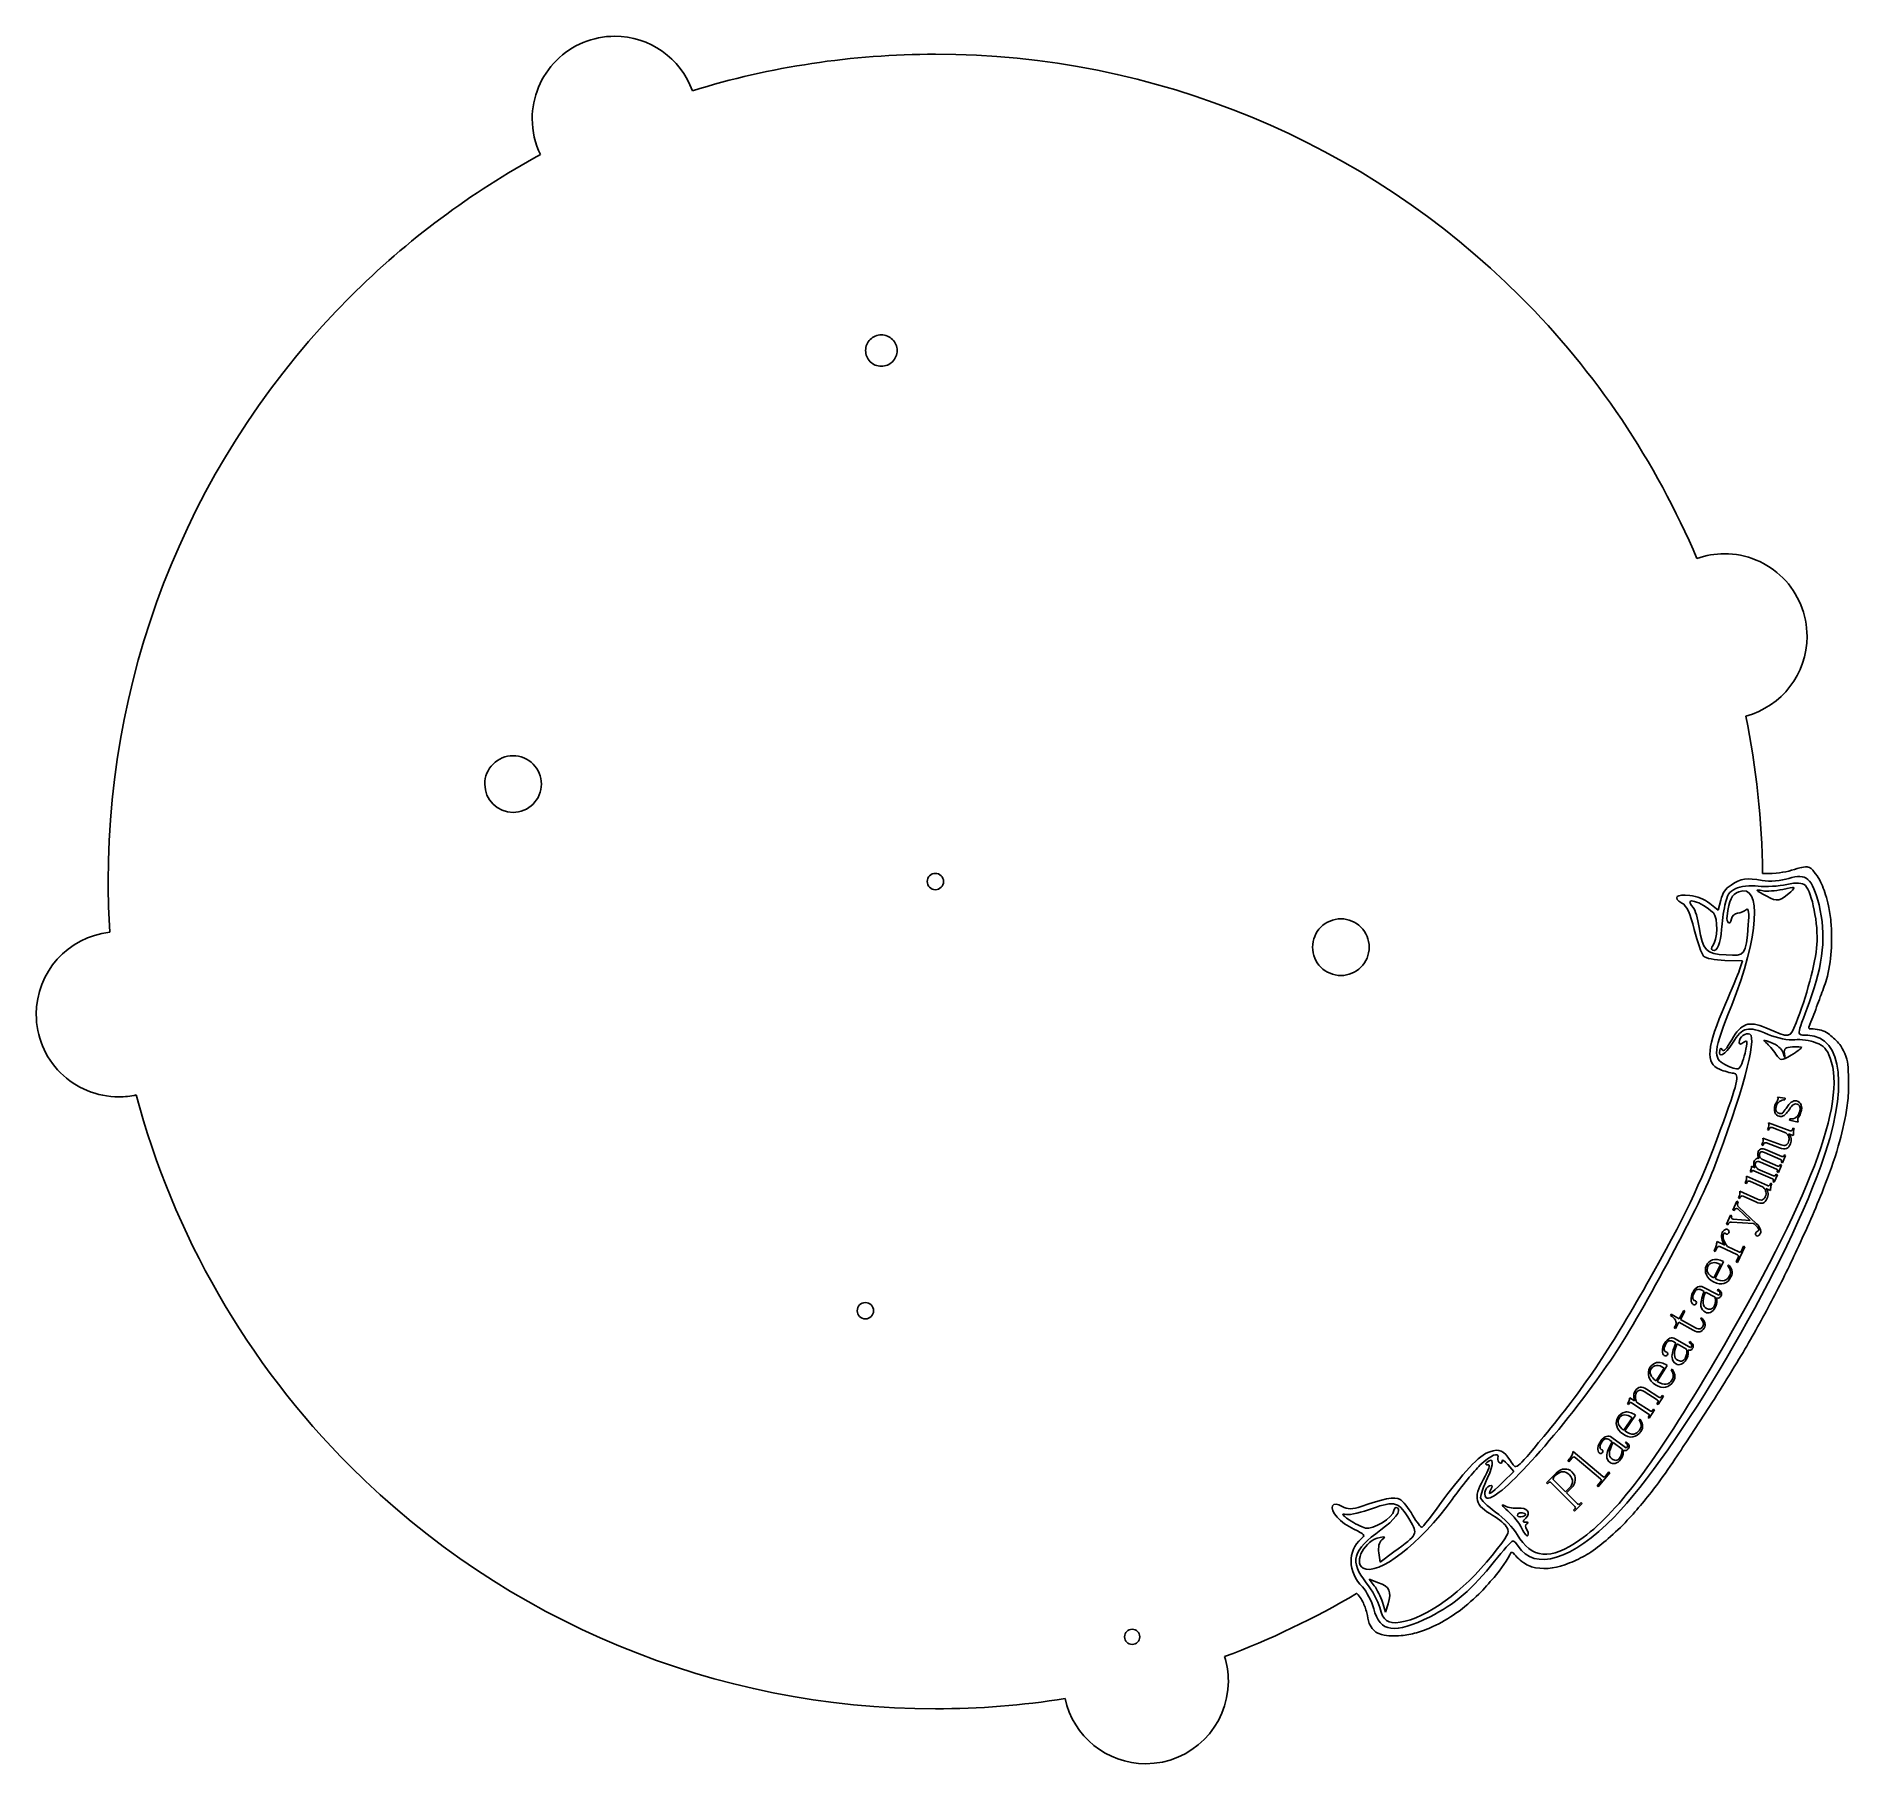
# Model space of a CAD drawing. Extents: x -41 to 233, y -38 to 223.
import ezdxf

# ---------------------------------------------------------------- set-up
doc = ezdxf.new("R2010")
doc.units = 0
doc.layers.add('Laag_1', color=7, linetype='CONTINUOUS')

msp = doc.modelspace()

# ---------------------------------------------------------------- linework, layer by layer
at = {"layer": 'Laag_1', "color": 5}
for p, q in [((46.611314, 222.581785), (46.611314, 222.581785)), ((89.219095, 175.143099), (89.219095, 175.143099)), ((35.529986, 109.713894), (35.529986, 109.713894)), ((96.233457, 94.999995), (96.233457, 94.999995)), ((160.483875, 85.089999), (160.483875, 85.089999)), ((226.911628, 72.773048), (226.849892, 73.018889)), ((85.673342, 30.212893), (85.673342, 30.212893)), ((208.272284, 10.273503), (212.4075, 16.609172)), ((181.918681, -6.212796), (182.226811, -6.335715)), ((125.850791, -19.00648), (125.850791, -19.00648))]:
    msp.add_line(p, q, dxfattribs=at)
at = {"layer": 'Laag_1', "color": 7}
for p, q in [((219.949031, 93.588297), (219.949031, 93.588297)), ((208.873858, 92.906657), (208.873872, 92.906575)), ((211.89065, 91.677001), (213.174038, 90.653968)), ((213.174038, 90.653968), (213.554592, 92.175927)), ((216.847412, 83.029037), (214.160224, 83.094056)), ((216.385366, 81.686667), (216.847412, 83.029037)), ((221.11068, 70.704599), (221.110615, 70.704472)), ((222.114364, 62.473465), (223.26933, 62.278401)), ((223.26933, 62.278401), (223.243079, 62.065679)), ((220.610898, 57.550064), (220.684399, 57.748298)), ((220.809135, 57.476564), (220.610898, 57.550064)), ((220.743414, 58.515613), (220.767912, 58.581689)), ((220.767912, 58.581689), (224.005719, 57.381204)), ((220.882633, 57.674797), (220.809135, 57.476564)), ((223.371679, 57.090159), (221.29023, 57.861899)), ((222.870563, 59.566694), (222.870491, 59.566806)), ((223.939162, 58.95631), (223.965413, 59.169032)), ((225.219266, 58.687433), (223.939162, 58.95631)), ((224.380279, 57.580556), (224.453778, 57.778788)), ((224.453778, 57.778788), (224.652012, 57.705287)), ((224.652012, 57.705287), (224.578513, 57.507055)), ((219.75341, 55.237344), (219.826909, 55.435576)), ((219.951643, 55.163845), (219.75341, 55.237344)), ((219.885922, 56.202893), (219.910422, 56.268971)), ((219.910422, 56.268971), (222.652648, 55.252232)), ((220.025142, 55.362077), (219.951643, 55.163845)), ((222.415072, 54.814189), (220.43274, 55.549178)), ((223.386924, 55.205469), (223.386924, 55.205469)), ((224.494998, 56.673662), (223.801182, 56.930909)), ((224.519498, 56.73974), (224.494998, 56.673662)), ((218.169255, 51.952603), (218.196944, 52.017411)), ((218.196944, 52.017411), (218.747793, 51.782052)), ((221.963629, 51.595906), (219.53341, 52.634251)), ((219.759638, 53.074049), (222.157454, 52.049547)), ((222.586638, 53.054037), (220.156417, 54.092385)), ((220.317839, 54.55987), (222.780462, 53.507681)), ((222.717138, 52.193597), (222.246422, 51.091896)), ((222.495033, 52.211857), (222.522722, 52.276665)), ((222.522722, 52.276665), (222.717138, 52.193597)), ((222.675013, 52.633098), (222.702703, 52.697903)), ((222.869429, 52.55003), (222.675013, 52.633098)), ((223.340147, 53.651728), (222.869429, 52.55003)), ((223.11804, 53.669991), (223.145731, 53.734796)), ((223.145731, 53.734796), (223.340147, 53.651728)), ((217.223478, 49.483926), (217.309811, 49.676916)), ((217.41647, 49.397595), (217.223478, 49.483926)), ((217.502799, 49.590585), (217.41647, 49.397595)), ((217.418978, 50.438715), (217.447756, 50.503045)), ((217.447756, 50.503045), (220.599937, 49.092974)), ((219.948186, 48.8441), (217.921783, 49.750576)), ((218.00813, 51.216765), (218.049664, 51.313974)), ((218.008136, 51.216756), (218.00813, 51.216765)), ((218.202553, 51.133688), (218.008136, 51.216756)), ((218.25793, 51.263299), (218.202553, 51.133688)), ((221.340625, 50.137767), (218.521568, 51.34225)), ((219.169037, 51.602067), (221.53445, 50.591408)), ((220.986755, 49.267352), (221.073085, 49.460343)), ((221.073085, 49.460343), (221.266077, 49.374011)), ((221.266077, 49.374011), (221.179745, 49.181019)), ((221.428999, 49.716828), (221.45669, 49.781633)), ((221.623418, 49.633757), (221.428999, 49.716828)), ((222.094134, 50.735459), (221.623418, 49.633757)), ((221.872027, 50.753721), (221.899717, 50.818526)), ((221.899717, 50.818526), (222.094134, 50.735459)), ((222.052005, 51.174964), (222.079694, 51.239772)), ((222.246422, 51.091896), (222.052005, 51.174964)), ((215.393343, 45.406394), (215.999509, 46.756502)), ((215.999509, 46.756502), (216.19238, 46.669905)), ((216.19238, 46.669905), (216.105786, 46.477032)), ((216.216283, 47.232366), (216.302615, 47.425358)), ((216.409275, 47.146034), (216.216283, 47.232366)), ((216.495607, 47.339026), (216.409275, 47.146034)), ((216.411783, 48.187155), (216.440559, 48.251487)), ((216.440559, 48.251487), (219.110267, 47.057241)), ((218.844498, 46.635706), (216.914588, 47.499016)), ((219.839899, 46.962463), (219.839894, 46.96246)), ((221.041801, 48.35489), (220.366333, 48.657048)), ((221.070577, 48.419222), (221.041801, 48.35489)), ((214.440867, 43.284702), (215.04703, 44.634808)), ((215.04703, 44.634808), (215.239903, 44.548215)), ((215.239903, 44.548215), (215.182174, 44.419632)), ((215.586217, 45.319798), (215.393343, 45.406394)), ((215.402538, 44.05038), (217.934805, 43.840459)), ((215.402602, 44.05029), (215.402538, 44.05038)), ((215.672811, 45.51267), (215.586217, 45.319798)), ((217.963669, 43.904752), (216.127442, 45.578925)), ((216.257338, 45.868244), (218.949029, 43.346485)), ((217.934805, 43.840459), (217.963669, 43.904752)), ((214.63374, 43.198108), (214.440867, 43.284702)), ((214.69147, 43.326688), (214.63374, 43.198108)), ((218.473469, 43.405425), (215.153967, 43.582541)), ((212.532139, 39.230522), (212.652824, 39.485276)), ((212.723205, 39.140008), (212.532139, 39.230522)), ((213.009828, 39.74505), (212.723205, 39.140008)), ((212.961249, 40.547875), (213.006505, 40.643408)), ((213.006505, 40.643408), (214.152897, 40.100334)), ((213.006505, 40.643408), (213.006505, 40.643408)), ((216.075267, 38.643792), (213.432194, 39.895879)), ((214.566874, 39.904223), (216.286462, 39.089613)), ((217.199928, 39.865589), (216.083609, 37.509114)), ((216.676986, 39.255528), (217.008863, 39.956101)), ((217.008863, 39.956101), (217.199928, 39.865589)), ((212.513196, 35.1613), (213.505718, 37.186293)), ((213.959199, 37.631133), (212.703039, 35.068251)), ((213.959209, 37.63114), (213.959199, 37.631133)), ((214.594505, 37.005814), (214.735327, 37.132999)), ((215.892545, 37.599626), (216.194253, 38.236513)), ((216.083609, 37.509114), (215.892545, 37.599626)), ((211.046907, 33.134535), (210.672063, 33.330201)), ((210.900339, 33.767519), (212.961987, 32.691358)), ((212.702466, 32.270338), (211.234323, 33.036695)), ((212.513196, 35.1613), (212.513196, 35.1613)), ((213.035454, 33.288982), (213.11698, 33.445167)), ((207.282892, 29.007633), (207.964108, 30.241546)), ((208.149194, 30.139363), (207.467978, 28.905451)), ((207.964108, 30.241546), (208.149194, 30.139363)), ((210.905284, 31.340277), (210.905291, 31.340281)), ((212.954935, 31.383339), (212.954935, 31.383339)), ((205.977643, 29.486736), (206.079825, 29.671822)), ((206.207393, 29.319644), (205.977643, 29.486736)), ((206.079825, 29.671822), (207.282892, 29.007633)), ((206.53355, 27.65033), (206.669795, 27.897111)), ((206.718637, 27.548145), (206.53355, 27.65033)), ((207.229551, 28.473581), (206.718637, 27.548145)), ((209.388897, 27.281449), (207.229551, 28.473581)), ((207.467975, 28.905456), (209.750713, 27.645201)), ((207.467978, 28.905451), (207.467975, 28.905456)), ((210.469206, 29.019537), (210.616056, 29.13971)), ((206.785393, 25.33965), (206.420688, 25.553621)), ((206.670315, 25.979106), (208.67619, 24.802254)), ((208.396169, 24.394601), (206.967742, 25.232662)), ((208.779137, 25.395512), (208.868292, 25.547474)), ((205.480393, 21.959561), (203.975031, 19.534649)), ((205.480399, 21.959551), (205.480393, 21.959561)), ((206.555169, 23.5546), (206.555169, 23.5546)), ((208.604429, 23.496187), (208.604434, 23.49619)), ((203.795408, 19.646159), (204.98483, 21.562136)), ((203.795408, 19.646159), (203.795408, 19.646159)), ((206.050204, 21.27403), (206.20301, 21.386536)), ((199.794328, 17.000704), (199.832626, 17.059862)), ((199.832626, 17.059862), (200.512955, 16.61944)), ((203.951652, 16.743989), (201.969824, 18.026961)), ((202.326644, 18.383624), (204.219733, 17.1581)), ((204.901928, 17.30413), (204.097679, 16.061792)), ((204.628707, 17.271126), (204.724452, 17.419023)), ((204.724452, 17.419023), (204.901928, 17.30413)), ((198.898827, 12.198317), (200.173597, 14.058601)), ((200.68661, 14.433228), (199.073229, 12.078806)), ((199.463507, 16.165471), (199.597547, 16.372528)), ((199.640983, 16.050578), (199.463507, 16.165471)), ((199.794173, 16.287215), (199.640983, 16.050578)), ((202.611231, 14.673425), (200.067393, 16.320221)), ((200.686601, 14.433242), (200.68661, 14.433228)), ((200.838329, 16.408811), (202.879313, 15.087544)), ((201.224867, 13.722658), (201.382586, 13.828165)), ((202.579782, 14.106117), (202.675526, 14.254017)), ((202.75726, 13.991226), (202.579782, 14.106117)), ((203.561507, 15.233566), (202.75726, 13.991226)), ((203.288289, 15.200568), (203.384033, 15.348467)), ((203.384033, 15.348467), (203.561509, 15.233574)), ((203.561509, 15.233574), (203.561507, 15.233566)), ((203.920201, 16.176684), (204.015947, 16.324581)), ((204.097679, 16.061792), (203.920201, 16.176684)), ((197.119417, 11.088657), (198.985652, 9.700969)), ((198.898827, 12.198317), (198.898827, 12.198317)), ((191.238851, 8.89124), (191.2843, 8.945102)), ((191.2843, 8.945102), (195.7276, 5.195394)), ((196.741689, 8.690967), (196.741685, 8.690974)), ((197.164364, 10.440474), (196.825048, 10.692779)), ((198.663012, 9.326107), (197.334024, 10.314312)), ((198.772504, 8.410416), (198.772494, 8.410406)), ((199.152405, 10.279542), (199.257531, 10.420924)), ((180.635622, 4.321445), (182.324448, 5.957685)), ((182.324448, 5.957685), (181.423493, 6.982942)), ((187.22968, 4.233505), (188.702955, 5.700321)), ((190.477075, 7.551482), (190.477088, 7.551484)), ((190.63865, 7.415131), (190.477075, 7.551482)), ((190.477088, 7.551484), (190.727071, 7.847704)), ((191.138613, 8.007571), (190.63865, 7.415131)), ((195.409439, 4.818369), (191.558581, 8.068116)), ((196.831831, 5.738956), (195.059241, 3.638487)), ((196.147569, 5.25594), (196.670256, 5.875308)), ((196.670256, 5.875308), (196.831831, 5.738956)), ((187.378849, 4.08368), (187.22968, 4.233505)), ((187.528672, 4.232847), (187.378849, 4.08368)), ((191.507465, 0.686018), (187.952297, 4.256837)), ((188.35182, 4.654602), (190.116974, 2.881677)), ((188.727263, 5.426183), (188.377674, 5.078125)), ((190.116974, 2.881677), (190.116981, 2.881682)), ((190.116981, 2.881682), (190.741252, 3.503215)), ((191.040239, 3.502564), (190.266146, 2.731864)), ((191.040248, 3.502567), (191.040239, 3.502564)), ((194.897666, 3.774838), (195.420354, 4.39421)), ((195.059241, 3.638487), (194.897666, 3.774838)), ((180.961479, 0.757232), (180.961524, 0.757232)), ((190.266146, 2.731864), (191.906992, 1.083793)), ((191.306815, 0.088466), (191.481611, 0.262496)), ((191.455984, -0.061359), (191.306815, 0.088466)), ((192.654581, 1.131984), (191.455984, -0.061359)), ((192.330618, 1.10778), (192.505414, 1.28181)), ((192.505414, 1.28181), (192.654581, 1.131984)), ((159.919834, -2.587976), (159.919732, -2.588145)), ((183.675316, -0.829195), (183.675316, -0.829195)), ((161.946198, -6.3268), (162.159597, -7.718522)), ((162.159597, -7.718522), (164.225334, -6.19455)), ((161.243843, -11.295124), (160.459005, -10.292191)), ((160.459005, -10.292191), (161.906097, -10.829937)), ((162.964509, -15.29791), (162.496599, -13.797956)), ((163.339808, -14.009171), (162.964509, -15.29791))]:
    msp.add_line(p, q, dxfattribs=at)
at = {"layer": 'Laag_1', "color": 5}
for points in [[(46.611314, 222.581785), (43.304022, 222.5818), (40.132184, 221.26799), (37.793575, 218.929381)], [(58.32409, 214.359306), (56.53754, 219.290603), (51.856257, 222.576907), (46.611314, 222.581785)], [(37.793575, 218.929381), (35.454967, 216.590772), (34.141157, 213.418933), (34.141173, 210.111641)], [(94.999748, 219.868151), (82.452868, 219.868151), (70.101621, 217.978604), (58.32409, 214.359306)], [(183.295064, 183.295569), (159.877695, 206.712938), (128.116911, 219.868151), (94.999748, 219.868151)], [(34.141173, 210.111641), (34.145043, 208.2424), (34.569093, 206.397942), (35.381957, 204.714692)], [(35.381957, 204.714692), (24.936194, 199.038954), (15.262537, 191.853674), (6.704431, 183.295569)], [(6.704431, 183.295569), (-16.71294, 159.878196), (-29.868151, 128.117416), (-29.868151, 95.000252)], [(209.955694, 143.751937), (203.750187, 158.384377), (194.751599, 171.839034), (183.295064, 183.295569)], [(84.470344, 175.143099), (84.470344, 175.772822), (84.720501, 176.376754), (85.165783, 176.822035)], [(85.165783, 173.464162), (84.720501, 173.909444), (84.470344, 174.513375), (84.470344, 175.143099)], [(85.165783, 176.822035), (85.611065, 177.267317), (86.214996, 177.517473), (86.844719, 177.517473)], [(86.844719, 177.517473), (87.474443, 177.517473), (88.078374, 177.267317), (88.523656, 176.822035)], [(88.523656, 176.822035), (88.968938, 176.376754), (89.219095, 175.772822), (89.219095, 175.143099)], [(89.219095, 175.143099), (89.219095, 174.513375), (88.968938, 173.909444), (88.523656, 173.464162)], [(86.844719, 172.768724), (86.214996, 172.768724), (85.611065, 173.01888), (85.165783, 173.464162)], [(88.523656, 173.464162), (88.078374, 173.01888), (87.474443, 172.768724), (86.844719, 172.768724)], [(214.106345, 144.476785), (212.691696, 144.472351), (211.288114, 144.227237), (209.955694, 143.751937)], [(222.924086, 140.824382), (220.585477, 143.162991), (217.413638, 144.476801), (214.106345, 144.476785)], [(226.576489, 132.006641), (226.576505, 135.313934), (225.262695, 138.485773), (222.924086, 140.824382)], [(217.345285, 119.969753), (222.789508, 121.434045), (226.574123, 126.368937), (226.576489, 132.006641)], [(219.862688, 96.20135), (219.785407, 104.242903), (218.93145, 112.198773), (217.345285, 119.969753)], [(26.982237, 109.713894), (26.982237, 110.847396), (27.432518, 111.934472), (28.234025, 112.735979)], [(28.234025, 112.735979), (29.035532, 113.537486), (30.122609, 113.987768), (31.256111, 113.987768)], [(31.256111, 113.987768), (32.389613, 113.987768), (33.47669, 113.537486), (34.278197, 112.735979)], [(34.278197, 112.735979), (35.079704, 111.934472), (35.529986, 110.847396), (35.529986, 109.713894)], [(31.256111, 105.440019), (28.895715, 105.440019), (26.982237, 107.353498), (26.982237, 109.713894)], [(35.529986, 109.713894), (35.529986, 108.580392), (35.079704, 107.493315), (34.278197, 106.691808)], [(34.278197, 106.691808), (33.47669, 105.890301), (32.389613, 105.440019), (31.256111, 105.440019)], [(93.766538, 94.999995), (93.766538, 95.32713), (93.896491, 95.640865), (94.12781, 95.872184)], [(94.12781, 95.872184), (94.359129, 96.103503), (94.672865, 96.233457), (94.999999, 96.233456)], [(94.999999, 96.233456), (95.327133, 96.233456), (95.640868, 96.103502), (95.872186, 95.872183)], [(95.872186, 95.872183), (96.103505, 95.640865), (96.233458, 95.327129), (96.233457, 94.999995)], [(221.912657, 96.271906), (221.232205, 96.205801), (219.862688, 96.20135), (219.862688, 96.20135)], [(223.825923, 96.579483), (223.196006, 96.436453), (222.555582, 96.334367), (221.912657, 96.271906)], [(225.492248, 97.071718), (224.924459, 96.957373), (224.390735, 96.70773), (223.825923, 96.579483)], [(226.602948, 97.19464), (226.233736, 97.244616), (225.857494, 97.145274), (225.492248, 97.071718)], [(227.220309, 96.948799), (227.040048, 97.077478), (226.822423, 97.164933), (226.602948, 97.19464)], [(227.590725, 96.517747), (227.590725, 96.517747), (227.374391, 96.838809), (227.220309, 96.948799)], [(228.269269, 95.595013), (228.079461, 95.926359), (227.590725, 96.517747), (227.590725, 96.517747)], [(-29.868151, 95.000252), (-29.868151, 92.437954), (-29.789493, 89.883939), (-29.633333, 87.341116)], [(94.127811, 94.127808), (93.896492, 94.359126), (93.766539, 94.672861), (93.766538, 94.999995)], [(94.999999, 93.766537), (94.672865, 93.766537), (94.35913, 93.89649), (94.127811, 94.127808)], [(96.233457, 94.999995), (96.233457, 94.318775), (95.681219, 93.766538), (94.999999, 93.766537)], [(229.380519, 93.011466), (229.076493, 93.898256), (228.735244, 94.781567), (228.269269, 95.595013)], [(229.812675, 91.350656), (229.696885, 91.910878), (229.566049, 92.470322), (229.380519, 93.011466)], [(230.182539, 88.951767), (230.110527, 89.757726), (229.976446, 90.558232), (229.812675, 91.350656)], [(151.936125, 85.089999), (151.936125, 86.223501), (152.386407, 87.310578), (153.187914, 88.112085)], [(153.187914, 88.112085), (153.989421, 88.913592), (155.076498, 89.363874), (156.21, 89.363874)], [(156.21, 89.363874), (157.343502, 89.363874), (158.430579, 88.913592), (159.232086, 88.112085)], [(159.232086, 88.112085), (160.033593, 87.310578), (160.483875, 86.223501), (160.483875, 85.089999)], [(229.503992, 80.216106), (230.282138, 82.987641), (230.403248, 85.944325), (230.182539, 88.951767)], [(-29.633333, 87.341116), (-35.940526, 86.637592), (-40.713327, 81.309328), (-40.721029, 74.963025)], [(153.187914, 82.067913), (152.386407, 82.86942), (151.936125, 83.956497), (151.936125, 85.089999)], [(160.483875, 85.089999), (160.483875, 83.956497), (160.033593, 82.86942), (159.232086, 82.067913)], [(156.21, 80.816124), (155.076498, 80.816124), (153.989421, 81.266406), (153.187914, 82.067913)], [(159.232086, 82.067913), (158.430579, 81.266406), (157.343502, 80.816124), (156.21, 80.816124)], [(228.577953, 77.571376), (228.896748, 78.44946), (229.250429, 79.317014), (229.503992, 80.216106)], [(228.022325, 76.094671), (228.198322, 76.590146), (228.398505, 77.07714), (228.577953, 77.571376)], [(-40.721029, 74.963025), (-40.721044, 71.655732), (-39.407235, 68.483893), (-37.068625, 66.145284)], [(226.849892, 73.018889), (227.268718, 74.119736), (227.680035, 74.967642), (228.022325, 76.094671)], [(229.257047, 72.342549), (228.546234, 72.64948), (227.706637, 72.799379), (226.911628, 72.773048)], [(230.182539, 71.727392), (229.898042, 71.964749), (229.594704, 72.190011), (229.257047, 72.342549)], [(231.664205, 70.189501), (231.259304, 70.774853), (230.729053, 71.271428), (230.182539, 71.727392)], [(232.774905, 66.929064), (232.732241, 68.077166), (232.28105, 69.200654), (231.664205, 70.189501)], [(-37.068625, 66.145284), (-34.730016, 63.806675), (-31.558177, 62.492865), (-28.250885, 62.492881)], [(232.836641, 65.268251), (232.826354, 65.822177), (232.774905, 66.929064), (232.774905, 66.929064)], [(232.52796, 60.469923), (232.689688, 61.446226), (232.785138, 62.434517), (232.836641, 63.422783)], [(232.836641, 63.422783), (232.868656, 64.037105), (232.848071, 64.653204), (232.836641, 65.268251)], [(-28.250885, 62.492881), (-27.372676, 62.497862), (-26.497451, 62.595603), (-25.639779, 62.784475)], [(-25.639779, 62.784475), (-20.023157, 41.753487), (-8.954345, 22.363706), (6.704431, 6.704936)], [(231.293789, 55.056438), (231.803888, 56.835524), (232.225497, 58.644033), (232.52796, 60.469923)], [(229.071842, 48.659033), (229.892787, 50.761955), (230.67159, 52.886389), (231.293789, 55.056438)], [(225.060095, 39.431687), (226.471488, 42.47415), (227.85217, 45.534771), (229.071842, 48.659033)], [(221.23356, 31.680499), (222.573164, 34.231514), (223.847556, 36.817883), (225.060095, 39.431687)], [(83.206426, 30.212893), (83.206427, 30.894112), (83.758664, 31.44635), (84.439884, 31.44635)], [(83.567697, 29.340705), (83.336379, 29.572023), (83.206426, 29.885759), (83.206426, 30.212893)], [(84.439884, 31.44635), (85.121104, 31.44635), (85.673342, 30.894112), (85.673342, 30.212893)], [(85.673342, 30.212893), (85.673343, 29.885759), (85.54339, 29.572023), (85.312071, 29.340705)], [(216.913133, 23.929861), (218.408735, 26.481791), (219.85837, 29.061717), (221.23356, 31.680499)], [(84.439884, 28.979432), (84.11275, 28.979432), (83.799015, 29.109386), (83.567697, 29.340705)], [(85.312071, 29.340705), (85.080753, 29.109386), (84.767018, 28.979432), (84.439884, 28.979432)], [(212.4075, 16.609172), (212.4075, 16.609172), (215.464376, 21.457865), (216.913133, 23.929861)], [(203.828938, 3.814362), (205.410652, 5.894707), (208.272284, 10.273503), (208.272284, 10.273503)], [(6.704431, 6.704936), (30.121801, -16.712453), (61.882584, -29.8682), (94.999748, -29.8682)], [(199.446775, -1.414465), (201.002118, 0.24455), (202.452568, 2.004104), (203.828938, 3.814362)], [(196.545731, -4.18267), (197.556535, -3.308232), (198.532648, -2.389543), (199.446775, -1.414465)], [(193.953915, -6.212796), (194.873287, -5.613412), (195.715712, -4.9007), (196.545731, -4.18267)], [(179.326314, -10.026654), (180.358234, -8.886956), (181.407356, -7.216039), (181.918681, -6.212796)], [(182.226811, -6.335715), (182.72609, -6.946303), (183.329535, -7.570019), (184.078341, -7.997078)], [(184.078341, -7.997078), (184.372501, -8.168274), (184.678814, -8.328376), (185.004383, -8.427577)], [(185.004383, -8.427577), (186.576995, -8.872134), (188.376473, -8.728161), (190.003354, -8.12)], [(190.003354, -8.12), (190.482121, -7.950469), (190.961941, -7.778429), (191.423284, -7.566029)], [(191.423284, -7.566029), (192.292159, -7.165979), (193.152615, -6.735189), (193.953915, -6.212796)], [(177.042631, -12.549015), (177.860133, -11.762941), (178.565113, -10.867366), (179.326314, -10.026654)], [(138.646075, -21.988025), (145.554649, -19.410551), (152.23113, -16.226912), (158.59125, -12.463575)], [(158.59125, -12.463575), (158.59125, -12.463575), (158.754414, -12.592122), (158.958909, -12.856592)], [(158.958909, -12.856592), (159.167872, -13.12682), (159.361561, -13.412141), (159.514534, -13.71759)], [(173.58651, -15.440139), (174.817659, -14.5797), (175.959925, -13.590104), (177.042631, -12.549015)], [(159.514534, -13.71759), (159.779022, -14.245684), (159.961518, -14.813267), (160.131345, -15.378953)], [(160.131345, -15.378953), (160.288695, -15.903096), (160.29178, -16.472683), (160.501762, -16.97803)], [(170.068105, -17.470265), (171.292737, -16.892951), (172.476787, -16.215714), (173.58651, -15.440139)], [(123.561687, -19.00648), (123.561688, -18.374361), (124.074121, -17.861928), (124.706239, -17.861927)], [(124.706239, -20.151032), (124.074121, -20.151031), (123.561688, -19.638598), (123.561687, -19.00648)], [(124.706239, -17.861927), (125.338357, -17.861928), (125.85079, -18.374361), (125.850791, -19.00648)], [(125.850791, -19.00648), (125.85079, -19.638598), (125.338357, -20.151031), (124.706239, -20.151032)], [(160.501762, -16.97803), (160.650352, -17.335634), (160.837389, -17.696816), (161.119123, -17.9625)], [(161.119123, -17.9625), (161.460502, -18.284431), (161.403834, -18.360484), (162.353295, -18.63884)], [(162.353295, -18.63884), (163.357168, -18.933141), (164.242248, -18.867214), (165.316075, -18.823498)], [(165.316075, -18.823498), (166.08462, -18.726696), (166.85363, -18.601138), (167.599761, -18.392999)], [(167.599761, -18.392999), (168.445979, -18.156948), (169.273454, -17.844887), (170.068105, -17.470265)], [(139.222647, -25.691641), (139.218151, -24.435104), (139.023765, -23.186463), (138.646075, -21.988025)], [(126.753056, -38.161785), (133.639923, -38.161512), (139.222679, -32.578509), (139.222647, -25.691641)], [(94.999748, -29.8682), (101.598462, -29.8682), (108.142572, -29.342067), (114.578364, -28.320386)], [(114.578364, -28.320386), (115.815405, -34.056873), (120.884708, -38.154639), (126.753056, -38.161785)]]:
    msp.add_open_spline(points, degree=3, dxfattribs=at)
at = {"layer": 'Laag_1', "color": 7}
for points in [[(223.821966, 95.461175), (226.446001, 96.315777), (227.404411, 95.482877), (228.382536, 91.498063)], [(207.690347, 91.750853), (206.254632, 92.562239), (206.853776, 93.147395), (208.873858, 92.906657)], [(213.554592, 92.175927), (213.840963, 93.321366), (214.224382, 93.887058), (215.104509, 94.46261)], [(215.812847, 93.923196), (214.762278, 93.381123), (214.550732, 93.058752), (214.181106, 91.436883)], [(214.509615, 89.773053), (214.83646, 92.304417), (215.18129, 93.019585), (216.284827, 93.454973)], [(215.104509, 94.46261), (216.635643, 95.46394), (217.42998, 95.580921), (219.822686, 95.157351)], [(216.284827, 93.454973), (219.820329, 94.849667), (219.3006, 86.513223), (215.218634, 76.353965)], [(219.189373, 94.307684), (217.996183, 94.438754), (216.476732, 94.265777), (215.812847, 93.923196)], [(220.499415, 92.763633), (218.723935, 93.709037), (218.617907, 93.867979), (219.949031, 93.588297)], [(223.507737, 94.550542), (222.32589, 94.285874), (220.382592, 94.176572), (219.189373, 94.307684)], [(219.822686, 95.157351), (220.91532, 94.963933), (222.714984, 95.100684), (223.821966, 95.461175)], [(219.949031, 93.588297), (220.457104, 93.481589), (221.785064, 93.585023), (222.900062, 93.818204)], [(224.108597, 93.466244), (222.556965, 91.995754), (222.106244, 91.907988), (220.499415, 92.763633)], [(222.900062, 93.818204), (224.876225, 94.231422), (224.906648, 94.22258), (224.108597, 93.466244)], [(226.333293, 94.375426), (225.859286, 94.835228), (225.01302, 94.887685), (223.507737, 94.550542)], [(228.071858, 85.478904), (228.289234, 88.471072), (227.323018, 93.415425), (226.333293, 94.375426)], [(209.557888, 87.752142), (208.928073, 90.24562), (208.41683, 91.340296), (207.690347, 91.750853)], [(212.431387, 90.24897), (210.601597, 92.044951), (207.762241, 92.824499), (209.373337, 91.08861)], [(208.873872, 92.906575), (209.968462, 92.776118), (211.080079, 92.323038), (211.89065, 91.677001)], [(209.373337, 91.08861), (209.672623, 90.766131), (210.086617, 89.407305), (210.293376, 88.069066)], [(214.181106, 91.436883), (213.947477, 90.41194), (213.720872, 88.758165), (213.677452, 87.761825)], [(217.425033, 90.751913), (217.133751, 90.503817), (216.53283, 90.25687), (216.089662, 90.203138)], [(217.710148, 88.481438), (217.865432, 90.209524), (217.761346, 91.038332), (217.425033, 90.751913)], [(228.382536, 91.498063), (229.494376, 86.968095), (229.065528, 82.602442), (226.943889, 76.854368)], [(210.949105, 83.738942), (210.660911, 84.057856), (210.034863, 85.863773), (209.557888, 87.752142)], [(210.293376, 88.069066), (210.833857, 84.57038), (211.290978, 84.103229), (214.35246, 83.920527)], [(212.30316, 85.266724), (213.088466, 86.14853), (213.175181, 89.518881), (212.431387, 90.24897)], [(213.677452, 87.761825), (213.590773, 85.772901), (212.947227, 84.277399), (212.328475, 84.627078)], [(214.35246, 83.920527), (217.267945, 83.746534), (217.28708, 83.772526), (217.710148, 88.481438)], [(215.170797, 89.346664), (215.018355, 88.324023), (214.376017, 88.73826), (214.509615, 89.773053)], [(216.089662, 90.203138), (215.629558, 90.147379), (215.235403, 89.779917), (215.170797, 89.346664)], [(212.328475, 84.627078), (212.110783, 84.750096), (212.099392, 85.037935), (212.30316, 85.266724)], [(224.917062, 73.656178), (226.42261, 77.344371), (227.876851, 82.79409), (228.071858, 85.478904)], [(214.160224, 83.094056), (212.682283, 83.12983), (211.237297, 83.420045), (210.949105, 83.738942)], [(214.263661, 76.529527), (215.176453, 78.627663), (216.131208, 80.948348), (216.385366, 81.686667)], [(226.943889, 76.854368), (224.915611, 71.35927), (224.941443, 71.863161), (226.684724, 71.798396)], [(213.368393, 66.653849), (211.202628, 67.503928), (211.430461, 70.017128), (214.263661, 76.529527)], [(215.218634, 76.353965), (212.396572, 69.330329), (212.294411, 68.366125), (214.263043, 67.33475)], [(215.226257, 71.125686), (216.628337, 73.606639), (217.78481, 74.014024), (220.33099, 72.923865)], [(217.951976, 71.943662), (219.055642, 71.319939), (216.737483, 62.727684), (212.447406, 51.541163)], [(220.6939, 71.93318), (217.59543, 73.232339), (216.901759, 73.062337), (215.339922, 70.620917)], [(216.332681, 70.720598), (216.302426, 71.494051), (217.34885, 72.28451), (217.951976, 71.943662)], [(217.218122, 69.10651), (217.609166, 70.852133), (217.570019, 71.202267), (217.035089, 70.744051)], [(220.369909, 70.687581), (219.808253, 71.136213), (220.018734, 71.141058), (221.11068, 70.704599)], [(220.33099, 72.923865), (224.096117, 71.311811), (223.950609, 71.288565), (224.917062, 73.656178)], [(224.714844, 71.11552), (223.71731, 71.010996), (222.117344, 71.336342), (220.6939, 71.93318)], [(227.902231, 70.675888), (227.060396, 71.013152), (225.626128, 71.210962), (224.714844, 71.11552)], [(226.684724, 71.798396), (232.087716, 71.597592), (232.871814, 63.685317), (228.645641, 52.010834)], [(215.339922, 70.620917), (214.168733, 68.790229), (213.146087, 68.220877), (213.403979, 69.543159)], [(213.403979, 69.543159), (213.465204, 69.857055), (213.629562, 69.874166), (213.789466, 69.583454)], [(213.789466, 69.583454), (213.983497, 69.230592), (214.420142, 69.69929), (215.226257, 71.125686)], [(216.222123, 66.727882), (216.496392, 66.814905), (216.944637, 67.885309), (217.218122, 69.10651)], [(217.035089, 70.744051), (216.612902, 70.382431), (216.346334, 70.373564), (216.332681, 70.720598)], [(221.871224, 68.961724), (221.477078, 69.566219), (220.801463, 70.342849), (220.369909, 70.687581)], [(221.110615, 70.704472), (222.15173, 70.288304), (222.736334, 69.792282), (222.951754, 69.141974)], [(224.192448, 68.812065), (222.64521, 67.896519), (222.562333, 67.901861), (221.871224, 68.961724)], [(222.951754, 69.141974), (223.238557, 68.276466), (223.2572, 68.269388), (223.155583, 69.064806)], [(223.155583, 69.064806), (223.062284, 69.794528), (223.268952, 69.955082), (224.3968, 70.029224)], [(225.773491, 69.939878), (225.786388, 69.841752), (225.07494, 69.334244), (224.192448, 68.812065)], [(224.3968, 70.029224), (225.141014, 70.078178), (225.760511, 70.037973), (225.773491, 69.939878)], [(230.078099, 68.332002), (229.551749, 69.743584), (229.150511, 70.175805), (227.902231, 70.675888)], [(212.790896, 22.830865), (226.949991, 46.87085), (232.567328, 61.656055), (230.078099, 68.332002)], [(215.46117, 66.062803), (215.022213, 66.10837), (214.080446, 66.374342), (213.368393, 66.653849)], [(213.475209, 57.464047), (216.158978, 64.6852), (216.453359, 65.959755), (215.46117, 66.062803)], [(214.263043, 67.33475), (215.066251, 66.913855), (215.947902, 66.640816), (216.222123, 66.727882)], [(221.724237, 60.163536), (221.624095, 60.48719), (221.627391, 60.82921), (221.734126, 61.189597)], [(221.734126, 61.189597), (221.794163, 61.392311), (221.884651, 61.573759), (222.00559, 61.733938)], [(221.94685, 61.163343), (221.860128, 60.870531), (221.846394, 60.617351), (221.905646, 60.403806)], [(221.905646, 60.403806), (221.97157, 60.212782), (222.105891, 60.087251), (222.308608, 60.027213)], [(222.427271, 61.7928), (222.18704, 61.643452), (222.026899, 61.433633), (221.94685, 61.163343)], [(222.00559, 61.733938), (222.104006, 61.900789), (222.16322, 62.018001), (222.183233, 62.085574)], [(222.199478, 62.264511), (222.190296, 62.316229), (222.161925, 62.385881), (222.114364, 62.473465)], [(222.183233, 62.085574), (222.203246, 62.153146), (222.208661, 62.212791), (222.199478, 62.264511)], [(223.243079, 62.065679), (222.923582, 62.062303), (222.651646, 61.971344), (222.427271, 61.7928)], [(222.777845, 59.99849), (222.894621, 60.061909), (223.005553, 60.188303), (223.110643, 60.377672)], [(223.110643, 60.377672), (223.224912, 60.515326), (223.360448, 60.683432), (223.517252, 60.88199)], [(223.852713, 60.525301), (223.660043, 60.288366), (223.48864, 60.081882), (223.338507, 59.90585)], [(223.517252, 60.88199), (223.658205, 61.109741), (223.803748, 61.311633), (223.953882, 61.487666)], [(224.343141, 61.188544), (224.186335, 60.989985), (224.02286, 60.768904), (223.852713, 60.525301)], [(223.953882, 61.487666), (224.097345, 61.641174), (224.264586, 61.750894), (224.455606, 61.816825)], [(224.659616, 61.388904), (224.520313, 61.332163), (224.414821, 61.265376), (224.343141, 61.188544)], [(224.455606, 61.816825), (224.630779, 61.911936), (224.808459, 61.932812), (224.988646, 61.879452)], [(225.07129, 61.413981), (224.91362, 61.460677), (224.776395, 61.452318), (224.659616, 61.388904)], [(224.906362, 59.368099), (225.153262, 59.539974), (225.336751, 59.828628), (225.456828, 60.23406)], [(224.988646, 61.879452), (225.326509, 61.779388), (225.560109, 61.575455), (225.689445, 61.267654)], [(225.498028, 60.993598), (225.438776, 61.207144), (225.29653, 61.347271), (225.07129, 61.413981)], [(225.456828, 60.23406), (225.550221, 60.549396), (225.563954, 60.802575), (225.498028, 60.993598)], [(225.689445, 61.267654), (225.802928, 60.989047), (225.79296, 60.624501), (225.659543, 60.174019)], [(202.404797, 34.275685), (208.183463, 44.50092), (210.320786, 48.976499), (213.475209, 57.464047)], [(220.684399, 57.748298), (220.733398, 57.880453), (220.767301, 58.005678), (220.786107, 58.123974)], [(220.786107, 58.123974), (220.804915, 58.242271), (220.790684, 58.372817), (220.743414, 58.515613)], [(221.067497, 57.86932), (220.985087, 57.849768), (220.923466, 57.784927), (220.882633, 57.674797)], [(221.29023, 57.861899), (221.202127, 57.894565), (221.127883, 57.897038), (221.067497, 57.86932)], [(222.391248, 59.561744), (222.053387, 59.661806), (221.83105, 59.862403), (221.724237, 60.163536)], [(222.308608, 60.027213), (222.4888, 59.973847), (222.645212, 59.964273), (222.777845, 59.99849)], [(222.870491, 59.566806), (222.708664, 59.516734), (222.548917, 59.515047), (222.391248, 59.561744)], [(223.338507, 59.90585), (223.188371, 59.729816), (223.03239, 59.616765), (222.870563, 59.566694)], [(223.965413, 59.169032), (224.345811, 59.12987), (224.659461, 59.196226), (224.906362, 59.368099)], [(224.228452, 57.373783), (224.297008, 57.42352), (224.347617, 57.492444), (224.380279, 57.580556)], [(224.578513, 57.507055), (224.537679, 57.396926), (224.518872, 57.27863), (224.522092, 57.152166)], [(225.190423, 59.21047), (225.17041, 59.142899), (225.169586, 59.057394), (225.187951, 58.953956)], [(225.187951, 58.953956), (225.190463, 58.879712), (225.200901, 58.790871), (225.219266, 58.687433)], [(225.391847, 59.518312), (225.284248, 59.403181), (225.217107, 59.300567), (225.190423, 59.21047)], [(225.659543, 60.174019), (225.572822, 59.881207), (225.483589, 59.662637), (225.391847, 59.518312)], [(219.826909, 55.435576), (219.875909, 55.567734), (219.909812, 55.69296), (219.92862, 55.811254)], [(219.92862, 55.811254), (219.947426, 55.929549), (219.933194, 56.060096), (219.885922, 56.202893)], [(220.210008, 55.556602), (220.127596, 55.537049), (220.065974, 55.472208), (220.025142, 55.362077)], [(220.43274, 55.549178), (220.344636, 55.581845), (220.270392, 55.58432), (220.210008, 55.556602)], [(223.471197, 54.723254), (223.207632, 54.620545), (222.85559, 54.650857), (222.415072, 54.814189)], [(222.652648, 55.252232), (222.961009, 55.1379), (223.205768, 55.122312), (223.386924, 55.205469)], [(223.840169, 56.427906), (223.781512, 56.675139), (223.625349, 56.895889), (223.371679, 57.090159)], [(223.386924, 55.205469), (223.568078, 55.288625), (223.703571, 55.451345), (223.793404, 55.693628)], [(224.062542, 55.405936), (223.931877, 55.053522), (223.734762, 54.825961), (223.471197, 54.723254)], [(223.793404, 55.693628), (223.891403, 55.957941), (223.906991, 56.2027), (223.840169, 56.427906)], [(223.801182, 56.930909), (224.002635, 56.730947), (224.128606, 56.496338), (224.179096, 56.227081)], [(224.005719, 57.381204), (224.093823, 57.348536), (224.168067, 57.346063), (224.228452, 57.373783)], [(224.179096, 56.227081), (224.207559, 55.965988), (224.168707, 55.692273), (224.062542, 55.405936)], [(224.522092, 57.152166), (224.503285, 57.03387), (224.502421, 56.896395), (224.519498, 56.73974)], [(228.645641, 52.010834), (222.671121, 35.50682), (207.03844, 8.963718), (197.497009, -0.877258)], [(218.543651, 52.290776), (218.512622, 52.457305), (218.529413, 52.616177), (218.594022, 52.767391)], [(218.747793, 51.782052), (218.621122, 51.963896), (218.553075, 52.133471), (218.543651, 52.290776)], [(218.594022, 52.767391), (218.677089, 52.961809), (218.784901, 53.094564), (218.917458, 53.165655)], [(218.811713, 52.559419), (218.747105, 52.408206), (218.741117, 52.24472), (218.79375, 52.06896)], [(218.79375, 52.06896), (218.855609, 51.914801), (218.980705, 51.75917), (219.169037, 51.602067)], [(219.084481, 52.749428), (218.958013, 52.752372), (218.86709, 52.689036), (218.811713, 52.559419)], [(218.917458, 53.165655), (219.028408, 53.245983), (219.174908, 53.260025), (219.356957, 53.207783)], [(219.53341, 52.634251), (219.338992, 52.717321), (219.189349, 52.755713), (219.084481, 52.749428)], [(219.152816, 53.716506), (219.131015, 53.904638), (219.15242, 54.074311), (219.217029, 54.225525)], [(219.356957, 53.207783), (219.230286, 53.389627), (219.162239, 53.559201), (219.152816, 53.716506)], [(219.217029, 54.225525), (219.327785, 54.484749), (219.47723, 54.62526), (219.665362, 54.647058)], [(219.434717, 54.017558), (219.37011, 53.866345), (219.364121, 53.702858), (219.416751, 53.527097)], [(219.416751, 53.527097), (219.478612, 53.372939), (219.592908, 53.221923), (219.759638, 53.074049)], [(219.661242, 54.189002), (219.556374, 54.182717), (219.480866, 54.125569), (219.434717, 54.017558)], [(220.156417, 54.092385), (219.918795, 54.193913), (219.753737, 54.226118), (219.661242, 54.189002)], [(219.665362, 54.647058), (219.862725, 54.69046), (220.080217, 54.661397), (220.317839, 54.55987)], [(222.157454, 52.049547), (222.243862, 52.012629), (222.317898, 52.006541), (222.379561, 52.031284)], [(222.379561, 52.031284), (222.419628, 52.065252), (222.458118, 52.125443), (222.495033, 52.211857)], [(222.753367, 52.906165), (222.728614, 52.967823), (222.673038, 53.017114), (222.586638, 53.054037)], [(222.702703, 52.697903), (222.739621, 52.784311), (222.756509, 52.853731), (222.753367, 52.906165)], [(222.780462, 53.507681), (222.86687, 53.470761), (222.940906, 53.464673), (223.002569, 53.489418)], [(223.002569, 53.489418), (223.042636, 53.523386), (223.081126, 53.583577), (223.11804, 53.669991)], [(212.447406, 51.541163), (210.190196, 45.655379), (201.223821, 29.003799), (196.949492, 22.759689)], [(217.309811, 49.676916), (217.367364, 49.805576), (217.4094, 49.928312), (217.435918, 50.045123)], [(217.435918, 50.045123), (217.462436, 50.161931), (217.456789, 50.293128), (217.418978, 50.438715)], [(217.700015, 49.772576), (217.616499, 49.758466), (217.550761, 49.697802), (217.502799, 49.590585)], [(217.921783, 49.750576), (217.836009, 49.788944), (217.762086, 49.796277), (217.700015, 49.772576)], [(218.049664, 51.313974), (218.095811, 51.421983), (218.131158, 51.534607), (218.155706, 51.651845)], [(218.155706, 51.651845), (218.180253, 51.769085), (218.184769, 51.869337), (218.169255, 51.952603)], [(218.378112, 51.365226), (218.325678, 51.362084), (218.285617, 51.328108), (218.25793, 51.263299)], [(218.521568, 51.34225), (218.456763, 51.369939), (218.408944, 51.377598), (218.378112, 51.365226)], [(220.821705, 49.070971), (220.8934, 49.116068), (220.948417, 49.181529), (220.986755, 49.267352)], [(221.507353, 49.989895), (221.482601, 50.051553), (221.427024, 50.100844), (221.340625, 50.137767)], [(221.45669, 49.781633), (221.493608, 49.868041), (221.510496, 49.937461), (221.507353, 49.989895)], [(221.53445, 50.591408), (221.620857, 50.55449), (221.694893, 50.548403), (221.756556, 50.573148)], [(221.756556, 50.573148), (221.796622, 50.607116), (221.835113, 50.667307), (221.872027, 50.753721)], [(222.130359, 51.448032), (222.105606, 51.509689), (222.05003, 51.558981), (221.963629, 51.595906)], [(222.079694, 51.239772), (222.116614, 51.326178), (222.133502, 51.395598), (222.130359, 51.448032)], [(216.302615, 47.425358), (216.360169, 47.554017), (216.402205, 47.676752), (216.428724, 47.793562)], [(216.428724, 47.793562), (216.45524, 47.910372), (216.449594, 48.041569), (216.411783, 48.187155)], [(216.69282, 47.521015), (216.609306, 47.506906), (216.543569, 47.446243), (216.495607, 47.339026)], [(216.914588, 47.499016), (216.828815, 47.537386), (216.754892, 47.544719), (216.69282, 47.521015)], [(219.892393, 46.475761), (219.622664, 46.390545), (219.273365, 46.44386), (218.844498, 46.635706)], [(219.110267, 47.057241), (219.410474, 46.922947), (219.653684, 46.891355), (219.839899, 46.962463)], [(219.839894, 46.96246), (220.026109, 47.033566), (220.171974, 47.187058), (220.27749, 47.422936)], [(220.527204, 47.118227), (220.373727, 46.775132), (220.162123, 46.560977), (219.892393, 46.475761)], [(220.372267, 48.152569), (220.329939, 48.403114), (220.188579, 48.633625), (219.948186, 48.8441)], [(220.27749, 47.422936), (220.392598, 47.680257), (220.42419, 47.923467), (220.372267, 48.152569)], [(220.366333, 48.657048), (220.554249, 48.444317), (220.664575, 48.201957), (220.697311, 47.929968)], [(220.697311, 47.929968), (220.708606, 47.667571), (220.651904, 47.396991), (220.527204, 47.118227)], [(220.599937, 49.092974), (220.68571, 49.054604), (220.759633, 49.047269), (220.821705, 49.070971)], [(221.10019, 48.830591), (221.073672, 48.713783), (221.063801, 48.57666), (221.070577, 48.419222)], [(221.179745, 49.181019), (221.131784, 49.073802), (221.105265, 48.956993), (221.10019, 48.830591)], [(215.182174, 44.419632), (215.143687, 44.333912), (215.146968, 44.25519), (215.192016, 44.183464)], [(215.192016, 44.183464), (215.215636, 44.121361), (215.285832, 44.07697), (215.402602, 44.05029)], [(215.855847, 45.662241), (215.772311, 45.648246), (215.711299, 45.598389), (215.672811, 45.51267)], [(216.127442, 45.578925), (216.039533, 45.669896), (215.949001, 45.697668), (215.855847, 45.662241)], [(216.105786, 46.477032), (216.0673, 46.391312), (216.060958, 46.29116), (216.086763, 46.176575)], [(216.086763, 46.176575), (216.112567, 46.061987), (216.169425, 45.95921), (216.257338, 45.868244)], [(213.70543, 41.131112), (213.635047, 41.476377), (213.660197, 41.776387), (213.78088, 42.031141)], [(214.152897, 40.100334), (213.91383, 40.473561), (213.764674, 40.817153), (213.70543, 41.131112)], [(213.78088, 42.031141), (213.88145, 42.243436), (214.00995, 42.377516), (214.166382, 42.433379)], [(213.960207, 41.751239), (213.879752, 41.581402), (213.88533, 41.318821), (213.976942, 40.963497)], [(214.114408, 41.91213), (214.061891, 41.911016), (214.010491, 41.857385), (213.960207, 41.751239)], [(214.288714, 41.868548), (214.225025, 41.89872), (214.166923, 41.913247), (214.114408, 41.91213)], [(214.166382, 42.433379), (214.311645, 42.520522), (214.447963, 42.533926), (214.575337, 42.47359)], [(214.558554, 41.779709), (214.474751, 41.767422), (214.384805, 41.797035), (214.288714, 41.868548)], [(214.77477, 41.989208), (214.724485, 41.883061), (214.652413, 41.813228), (214.558554, 41.779709)], [(214.575337, 42.47359), (214.681484, 42.423305), (214.751316, 42.351233), (214.784835, 42.257376)], [(214.888934, 43.508409), (214.795777, 43.472983), (214.729956, 43.41241), (214.69147, 43.326688)], [(214.784835, 42.257376), (214.828406, 42.184744), (214.825051, 42.095355), (214.77477, 41.989208)], [(215.153967, 43.582541), (215.058624, 43.599598), (214.970279, 43.574887), (214.888934, 43.508409)], [(218.883487, 43.028212), (218.76234, 43.159855), (218.625667, 43.285592), (218.473469, 43.405425)], [(218.813894, 41.669022), (218.778469, 41.762177), (218.78481, 41.86233), (218.832916, 41.969482)], [(218.977903, 41.518136), (218.913611, 41.547001), (218.858942, 41.597296), (218.813894, 41.669022)], [(218.832916, 41.969482), (218.871404, 42.055203), (218.942037, 42.126492), (219.044814, 42.183348)], [(219.214782, 42.647718), (219.136498, 42.760117), (219.026066, 42.886948), (218.883487, 43.028212)], [(218.949029, 43.346485), (219.222376, 43.095009), (219.406283, 42.845062), (219.500751, 42.596645)], [(219.260648, 41.54569), (219.1793, 41.479215), (219.085052, 41.47003), (218.977903, 41.518136)], [(219.044814, 42.183348), (219.169023, 42.230582), (219.240769, 42.275597), (219.260053, 42.318394)], [(219.300071, 42.493552), (219.297883, 42.546034), (219.269453, 42.597422), (219.214782, 42.647718)], [(219.260053, 42.318394), (219.288916, 42.382684), (219.302256, 42.44107), (219.300071, 42.493552)], [(219.515842, 41.855991), (219.44849, 41.705979), (219.363425, 41.602546), (219.260648, 41.54569)], [(219.500751, 42.596645), (219.626272, 42.36004), (219.631302, 42.113155), (219.515842, 41.855991)], [(212.652824, 39.485276), (212.723222, 39.633883), (212.793062, 39.808747), (212.862345, 40.009868)], [(212.862345, 40.009868), (212.920455, 40.242276), (212.953423, 40.421612), (212.961249, 40.547875)], [(213.210958, 39.922703), (213.127157, 39.910414), (213.060113, 39.851197), (213.009828, 39.74505)], [(213.432194, 39.895879), (213.347277, 39.936107), (213.273532, 39.945048), (213.210958, 39.922703)], [(213.976942, 40.963497), (214.078612, 40.629404), (214.275256, 40.276313), (214.566874, 39.904223)], [(216.236161, 38.489593), (216.213816, 38.552165), (216.160185, 38.603565), (216.075267, 38.643792)], [(216.194253, 38.236513), (216.244537, 38.342659), (216.258506, 38.427019), (216.236161, 38.489593)], [(216.286462, 39.089613), (216.37138, 39.049386), (216.445125, 39.040445), (216.507697, 39.062789)], [(216.507697, 39.062789), (216.580329, 39.106361), (216.636759, 39.170607), (216.676986, 39.255528)], [(211.374772, 35.640813), (211.17126, 36.132975), (211.178061, 36.600541), (211.395175, 37.043509)], [(212.454918, 34.562012), (211.927575, 34.820479), (211.567527, 35.180079), (211.374772, 35.640813)], [(211.395175, 37.043509), (211.591612, 37.444288), (211.89931, 37.725131), (212.318271, 37.886038)], [(211.616649, 36.934945), (211.461569, 36.61854), (211.458897, 36.292836), (211.608633, 35.957835)], [(211.608633, 35.957835), (211.768707, 35.643925), (212.070228, 35.378414), (212.513196, 35.1613)], [(212.337516, 37.444939), (212.001681, 37.400254), (211.761392, 37.230256), (211.616649, 36.934945)], [(212.318271, 37.886038), (212.737232, 38.046945), (213.284211, 37.961979), (213.959209, 37.63114)], [(213.505718, 37.186293), (213.051995, 37.43484), (212.662595, 37.521055), (212.337516, 37.444939)], [(214.994069, 36.299831), (214.918369, 36.572384), (214.785181, 36.807711), (214.594505, 37.005814)], [(214.735327, 37.132999), (214.936342, 36.955992), (215.096004, 36.694612), (215.214315, 36.348858)], [(214.874373, 35.495185), (215.008777, 35.769402), (215.048675, 36.037617), (214.994069, 36.299831)], [(215.214315, 36.348858), (215.321864, 36.034536), (215.282589, 35.687531), (215.09649, 35.307845)], [(186.836795, 11.233716), (192.732959, 18.305082), (196.68089, 24.148442), (202.404797, 34.275685)], [(209.070365, 31.860863), (209.045081, 32.218548), (209.135707, 32.595225), (209.342244, 32.990894)], [(209.545971, 32.9243), (209.361177, 32.57028), (209.293207, 32.287773), (209.342063, 32.076777)], [(209.342244, 32.990894), (209.55965, 33.40739), (209.806004, 33.67628), (210.081306, 33.797565)], [(210.090741, 33.434902), (209.901487, 33.427695), (209.719897, 33.257494), (209.545971, 32.9243)], [(210.081306, 33.797565), (210.335782, 33.929718), (210.608793, 33.919703), (210.900339, 33.767519)], [(210.672063, 33.330201), (210.463815, 33.438904), (210.270041, 33.473804), (210.090741, 33.434902)], [(210.566996, 30.920641), (210.491025, 31.384281), (210.650995, 32.122246), (211.046907, 33.134535)], [(211.234323, 33.036695), (210.94803, 32.285175), (210.83835, 31.719702), (210.905284, 31.340277)], [(214.032574, 34.338128), (213.571425, 34.197897), (213.04554, 34.272525), (212.454918, 34.562012)], [(212.703039, 35.068251), (213.272567, 34.789104), (213.735587, 34.692967), (214.092098, 34.779839)], [(213.408923, 33.014538), (213.326548, 33.110543), (213.202058, 33.202025), (213.035454, 33.288982)], [(213.11698, 33.445167), (213.408525, 33.292984), (213.589597, 33.132219), (213.660194, 32.962874)], [(213.419734, 32.730657), (213.474085, 32.834779), (213.470482, 32.929406), (213.408923, 33.014538)], [(213.660194, 32.962874), (213.709965, 32.804398), (213.69137, 32.641862), (213.604408, 32.475265)], [(215.09649, 35.307845), (214.858699, 34.82269), (214.50406, 34.499451), (214.032574, 34.338128)], [(214.092098, 34.779839), (214.437855, 34.898143), (214.698614, 35.136592), (214.874373, 35.495185)], [(209.389423, 31.177588), (209.202001, 31.275421), (209.095649, 31.503179), (209.070365, 31.860863)], [(209.342063, 32.076777), (209.370094, 31.876652), (209.457454, 31.764803), (209.604142, 31.741231)], [(209.671933, 31.109619), (209.587717, 31.100581), (209.493547, 31.123237), (209.389423, 31.177588)], [(209.604142, 31.741231), (209.709182, 31.739399), (209.792481, 31.695918), (209.854039, 31.610786)], [(209.848545, 31.295666), (209.805062, 31.212368), (209.746192, 31.150352), (209.671933, 31.109619)], [(209.854039, 31.610786), (209.9156, 31.525658), (209.913769, 31.420618), (209.848545, 31.295666)], [(211.228292, 29.979225), (210.853445, 30.174892), (210.633013, 30.488697), (210.566996, 30.920641)], [(210.905291, 31.340281), (210.951399, 30.971726), (211.120224, 30.711356), (211.411764, 30.559169)], [(211.411764, 30.559169), (211.599187, 30.461334), (211.803374, 30.420998), (212.024323, 30.438161)], [(212.722538, 30.709682), (212.526872, 30.334835), (212.291388, 30.08677), (212.016088, 29.965487)], [(212.024323, 30.438161), (212.235318, 30.487016), (212.406038, 30.636392), (212.536483, 30.886289)], [(212.536483, 30.886289), (212.634315, 31.073712), (212.700911, 31.277441), (212.73627, 31.497474)], [(212.73627, 31.497474), (212.750804, 31.728378), (212.739536, 31.985999), (212.702466, 32.270338)], [(212.954935, 31.383339), (212.930448, 31.18413), (212.852982, 30.959578), (212.722538, 30.709682)], [(213.331336, 32.180572), (213.225381, 32.129883), (213.088646, 32.12176), (212.921132, 32.156203)], [(212.921132, 32.156203), (212.958202, 31.871864), (212.96947, 31.614243), (212.954935, 31.383339)], [(212.961987, 32.691358), (213.128585, 32.604394), (213.238144, 32.560454), (213.290663, 32.559538)], [(213.290663, 32.559538), (213.333233, 32.590311), (213.376257, 32.647351), (213.419734, 32.730657)], [(213.604408, 32.475265), (213.528316, 32.329491), (213.437292, 32.23126), (213.331336, 32.180572)], [(206.777437, 28.602433), (206.703744, 28.857785), (206.51373, 29.096855), (206.207393, 29.319644)], [(206.669795, 27.897111), (206.806037, 28.143894), (206.841918, 28.379001), (206.777437, 28.602433)], [(209.750713, 27.645201), (210.038625, 27.48625), (210.26238, 27.429804), (210.421975, 27.475863)], [(211.041181, 27.576758), (210.870877, 27.268279), (210.647767, 27.082871), (210.37185, 27.020533)], [(210.421975, 27.475863), (210.581569, 27.52192), (210.718134, 27.647776), (210.831669, 27.853429)], [(210.91907, 28.449175), (210.843236, 28.652042), (210.693281, 28.842163), (210.469206, 29.019537)], [(210.616056, 29.13971), (210.881261, 28.93963), (211.055316, 28.695955), (211.138221, 28.408685)], [(210.831669, 27.853429), (210.945205, 28.059081), (210.974339, 28.257663), (210.91907, 28.449175)], [(211.138221, 28.408685), (211.232478, 28.14198), (211.200132, 27.864671), (211.041181, 27.576758)], [(212.016088, 29.965487), (211.719962, 29.855073), (211.457363, 29.859653), (211.228292, 29.979225)], [(204.748245, 24.165331), (204.740689, 24.523828), (204.849841, 24.895559), (205.075702, 25.280525)], [(205.275894, 25.203935), (205.073809, 24.859492), (204.991944, 24.580694), (205.030299, 24.367539)], [(205.075702, 25.280525), (205.313449, 25.685753), (205.572805, 25.942124), (205.853771, 26.049638)], [(205.845261, 25.686958), (205.655881, 25.689126), (205.466092, 25.528118), (205.275894, 25.203935)], [(206.420688, 25.553621), (206.218074, 25.672496), (206.026265, 25.716942), (205.845261, 25.686958)], [(205.853771, 26.049638), (206.114475, 26.169041), (206.386656, 26.14553), (206.670315, 25.979106)], [(206.196529, 23.152214), (206.14359, 23.619044), (206.339878, 24.34819), (206.785393, 25.33965)], [(206.967742, 25.232662), (206.644616, 24.496224), (206.507091, 23.93687), (206.555169, 23.5546)], [(208.67619, 24.802254), (208.838282, 24.707156), (208.945533, 24.65785), (208.997942, 24.654336)], [(209.138569, 25.102926), (209.061041, 25.202886), (208.941231, 25.300415), (208.779137, 25.395512)], [(208.868292, 25.547474), (209.15195, 25.38105), (209.324846, 25.211523), (209.386978, 25.038892)], [(208.997942, 24.654336), (209.04194, 24.68303), (209.087733, 24.73787), (209.135322, 24.818856)], [(209.135322, 24.818856), (209.194759, 24.920163), (209.195842, 25.014853), (209.138569, 25.102926)], [(209.386978, 25.038892), (209.428846, 24.878148), (209.402232, 24.71673), (209.307135, 24.554639)], [(210.37185, 27.020533), (210.107288, 26.978759), (209.779638, 27.065731), (209.388897, 27.281449)], [(196.949492, 22.759689), (189.744937, 12.235125), (180.183231, 1.551123), (178.311158, 1.933732)], [(192.289724, -4.373398), (197.805847, -0.480848), (203.550489, 7.142115), (212.790896, 22.830865)], [(202.870562, 21.630417), (203.105968, 22.00962), (203.440127, 22.258396), (203.873041, 22.376742)], [(203.848225, 21.935933), (203.509609, 21.924948), (203.253573, 21.779747), (203.080115, 21.500333)], [(204.98483, 21.562136), (204.558141, 21.854671), (204.179272, 21.97927), (203.848225, 21.935933)], [(203.873041, 22.376742), (204.305953, 22.495088), (204.841739, 22.356024), (205.480399, 21.959551)], [(205.033104, 23.467106), (204.850752, 23.574092), (204.755799, 23.806834), (204.748245, 24.165331)], [(205.030299, 24.367539), (205.048394, 24.166273), (205.13011, 24.050238), (205.275448, 24.019433)], [(205.311903, 23.385241), (205.227345, 23.380381), (205.134412, 23.407669), (205.033104, 23.467106)], [(205.275448, 24.019433), (205.380269, 24.012406), (205.461315, 23.964856), (205.518586, 23.876786)], [(205.497506, 23.562324), (205.449955, 23.481278), (205.388088, 23.42225), (205.311903, 23.385241)], [(205.518586, 23.876786), (205.575813, 23.788684), (205.568786, 23.683863), (205.497506, 23.562324)], [(206.81043, 22.179229), (206.445725, 22.393202), (206.241091, 22.717531), (206.196529, 23.152214)], [(206.555169, 23.5546), (206.582986, 23.184214), (206.738724, 22.91581), (207.022384, 22.749387)], [(207.596582, 22.126527), (207.295356, 22.030901), (207.033306, 22.048468), (206.81043, 22.179229)], [(207.022384, 22.749387), (207.204735, 22.6424), (207.406674, 22.592011), (207.628201, 22.598219)], [(208.33899, 22.834857), (208.125016, 22.470153), (207.877546, 22.234043), (207.596582, 22.126527)], [(207.628201, 22.598219), (207.841356, 22.636574), (208.019258, 22.777321), (208.161907, 23.020459)], [(208.161907, 23.020459), (208.268893, 23.202812), (208.345488, 23.402995), (208.391692, 23.621008)], [(208.604434, 23.49619), (208.570119, 23.298438), (208.481637, 23.077994), (208.33899, 22.834857)], [(208.391692, 23.621008), (208.417632, 23.850911), (208.419124, 24.108775), (208.396169, 24.394601)], [(208.608907, 24.269778), (208.631864, 23.983953), (208.630371, 23.72609), (208.604429, 23.496187)], [(209.019814, 24.273821), (208.911481, 24.228438), (208.774512, 24.22709), (208.608907, 24.269778)], [(209.307135, 24.554639), (209.223922, 24.41281), (209.128148, 24.319204), (209.019814, 24.273821)], [(202.710446, 20.23674), (202.557005, 20.746738), (202.610377, 21.211297), (202.870562, 21.630417)], [(203.677682, 19.055647), (203.178729, 19.365391), (202.856317, 19.759089), (202.710446, 20.23674)], [(203.080115, 21.500333), (202.894269, 21.200963), (202.859145, 20.877148), (202.974745, 20.528888)], [(202.974745, 20.528888), (203.102734, 20.200587), (203.376288, 19.906344), (203.795408, 19.646159)], [(203.975031, 19.534649), (204.513901, 19.200126), (204.965033, 19.058315), (205.328428, 19.109217)], [(206.380442, 19.534464), (206.095476, 19.075429), (205.710384, 18.789149), (205.225165, 18.675625)], [(205.328428, 19.109217), (205.684255, 19.19247), (205.967482, 19.40374), (206.178108, 19.743027)], [(206.37741, 20.531739), (206.329255, 20.810479), (206.220187, 21.05791), (206.050204, 21.27403)], [(206.178108, 19.743027), (206.339175, 20.002484), (206.40561, 20.265387), (206.37741, 20.531739)], [(206.20301, 21.386536), (206.38538, 21.190375), (206.51819, 20.91438), (206.601442, 20.558552)], [(206.601442, 20.558552), (206.677125, 20.235074), (206.603458, 19.893712), (206.380442, 19.534464)], [(199.597547, 16.372528), (199.661377, 16.471126), (199.708964, 16.566248), (199.740308, 16.657893)], [(199.740308, 16.657893), (199.784417, 16.769257), (199.802423, 16.883527), (199.794328, 17.000704)], [(200.512955, 16.61944), (200.430651, 16.924576), (200.397647, 17.197797), (200.413941, 17.439102)], [(200.413941, 17.439102), (200.430235, 17.680408), (200.502212, 17.89966), (200.62987, 18.096857)], [(200.62987, 18.096857), (200.84689, 18.432091), (201.095203, 18.62114), (201.374807, 18.664005)], [(200.847357, 17.914097), (200.732464, 17.736619), (200.670347, 17.510984), (200.661006, 17.237192)], [(200.661006, 17.237192), (200.66443, 16.983121), (200.723538, 16.706994), (200.838329, 16.408811)], [(201.34165, 18.223739), (201.139783, 18.214503), (200.975018, 18.111289), (200.847357, 17.914097)], [(201.969824, 18.026961), (201.733188, 18.180151), (201.523797, 18.245744), (201.34165, 18.223739)], [(201.374807, 18.664005), (201.654411, 18.70687), (201.97169, 18.613409), (202.326644, 18.383624)], [(205.225165, 18.675625), (204.752337, 18.582058), (204.236509, 18.708732), (203.677682, 19.055647)], [(204.090828, 16.569936), (204.07692, 16.634907), (204.030529, 16.692924), (203.951652, 16.743989)], [(204.015947, 16.324581), (204.079776, 16.423178), (204.104736, 16.504963), (204.090828, 16.569936)], [(204.219733, 17.1581), (204.298611, 17.107036), (204.370536, 17.088459), (204.435509, 17.102367)], [(204.435509, 17.102367), (204.513243, 17.135996), (204.577642, 17.192249), (204.628707, 17.271126)], [(197.84164, 12.837339), (197.711398, 13.353748), (197.785704, 13.815422), (198.06456, 14.22236)], [(198.268037, 14.082915), (198.068855, 13.792246), (198.019137, 13.470348), (198.118883, 13.117222)], [(198.06456, 14.22236), (198.316859, 14.59054), (198.661917, 14.823963), (199.099734, 14.92263)], [(199.055043, 14.483369), (198.716278, 14.487692), (198.453942, 14.354207), (198.268037, 14.082915)], [(200.173597, 14.058601), (199.760563, 14.370113), (199.387711, 14.511702), (199.055043, 14.483369)], [(199.099734, 14.92263), (199.537551, 15.021294), (200.066507, 14.858165), (200.686601, 14.433242)], [(199.929925, 16.367237), (199.877721, 16.373049), (199.83247, 16.346376), (199.794173, 16.287215)], [(200.067393, 16.320221), (200.008233, 16.35852), (199.962411, 16.374192), (199.929925, 16.367237)], [(201.518201, 12.966339), (201.482688, 13.246973), (201.38491, 13.499079), (201.224867, 13.722658)], [(201.382586, 13.828165), (201.555908, 13.623965), (201.676113, 13.342252), (201.743202, 12.983025)], [(202.750408, 14.499369), (202.7365, 14.564342), (202.690108, 14.62236), (202.611231, 14.673425)], [(202.675526, 14.254017), (202.739355, 14.352614), (202.764316, 14.434398), (202.750408, 14.499369)], [(202.879313, 15.087544), (202.958192, 15.03648), (203.030116, 15.017902), (203.095087, 15.031809)], [(203.095087, 15.031809), (203.172823, 15.06544), (203.237223, 15.121693), (203.288289, 15.200568)], [(181.806175, 7.576935), (182.732965, 6.159812), (182.411031, 5.925794), (186.836795, 11.233716)], [(195.458382, 10.56735), (195.738723, 10.944367), (196.024382, 11.171062), (196.315359, 11.247434)], [(196.315359, 11.247434), (196.587486, 11.337822), (196.855506, 11.284896), (197.119417, 11.088657)], [(198.754527, 11.613751), (198.270078, 11.945724), (197.965783, 12.353586), (197.84164, 12.837339)], [(198.118883, 13.117222), (198.23191, 12.783475), (198.491891, 12.477173), (198.898827, 12.198317)], [(200.28326, 11.164201), (199.806687, 11.092092), (199.297109, 11.241942), (198.754527, 11.613751)], [(199.073229, 12.078806), (199.596434, 11.720278), (200.040698, 11.558231), (200.406021, 11.592664)], [(201.476159, 11.969971), (201.170745, 11.524278), (200.773112, 11.255688), (200.28326, 11.164201)], [(200.406021, 11.592664), (200.765247, 11.659753), (201.05773, 11.858011), (201.283468, 12.187439)], [(201.283468, 12.187439), (201.456092, 12.439353), (201.534337, 12.698987), (201.518201, 12.966339)], [(201.743202, 12.983025), (201.804193, 12.656457), (201.715179, 12.318772), (201.476159, 11.969971)], [(171.115849, 0.924759), (174.564085, 5.717316), (177.157329, 8.467713), (178.673472, 8.940378)], [(179.924628, 7.974586), (180.119212, 8.972354), (178.836932, 8.459161), (177.20912, 6.887833)], [(178.233059, 7.308852), (179.295346, 8.268407), (179.358936, 7.174937), (178.366468, 5.014272)], [(178.673472, 8.940378), (180.213333, 9.420495), (180.754692, 9.184868), (181.806175, 7.576935)], [(190.727071, 7.847704), (190.863423, 8.009279), (190.974247, 8.177027), (191.059544, 8.35095)], [(191.059544, 8.35095), (191.144841, 8.524874), (191.20461, 8.70497), (191.238851, 8.89124)], [(195.219136, 8.769277), (195.049478, 8.89543), (194.980356, 9.137106), (195.011772, 9.494304)], [(195.011772, 9.494304), (195.043187, 9.851501), (195.192057, 10.209183), (195.458382, 10.56735)], [(195.487397, 8.657624), (195.402809, 8.661973), (195.313389, 8.699191), (195.219136, 8.769277)], [(195.649049, 10.469469), (195.410759, 10.149005), (195.299107, 9.880744), (195.314091, 9.664684)], [(195.314091, 9.664684), (195.310227, 9.462643), (195.378868, 9.338424), (195.520014, 9.292029)], [(195.691126, 8.813512), (195.635059, 8.738108), (195.567149, 8.686146), (195.487397, 8.657624)], [(195.520014, 9.292029), (195.623453, 9.273662), (195.698857, 9.217594), (195.746226, 9.123824)], [(196.2675, 10.887809), (196.079476, 10.910524), (195.873326, 10.771078), (195.649049, 10.469469)], [(195.746226, 9.123824), (195.793598, 9.030057), (195.775231, 8.926619), (195.691126, 8.813512)], [(196.825048, 10.692779), (196.636539, 10.832951), (196.45069, 10.897961), (196.2675, 10.887809)], [(196.8461, 7.296019), (196.506785, 7.548328), (196.338576, 7.892957), (196.341474, 8.329907)], [(196.341474, 8.329907), (196.339536, 8.799726), (196.613832, 9.503249), (197.164364, 10.440474)], [(196.741685, 8.690974), (196.729121, 8.31976), (196.854796, 8.036034), (197.118707, 7.839794)], [(197.334024, 10.314312), (196.932848, 9.617315), (196.735403, 9.0762), (196.741689, 8.690967)], [(198.280933, 7.985527), (198.407085, 8.155185), (198.504962, 8.345868), (198.574564, 8.557577)], [(198.772494, 8.410406), (198.71691, 8.217548), (198.605016, 8.008013), (198.436812, 7.781802)], [(198.574564, 8.557577), (198.625314, 8.783303), (198.654797, 9.03948), (198.663012, 9.326107)], [(198.860953, 9.178946), (198.852737, 8.892319), (198.823255, 8.636142), (198.772504, 8.410416)], [(199.269866, 9.138349), (199.157247, 9.104996), (199.020942, 9.118528), (198.860953, 9.178946)], [(198.985652, 9.700969), (199.13646, 9.588832), (199.237722, 9.528172), (199.28944, 9.518987)], [(199.477946, 9.949657), (199.411723, 10.057442), (199.303209, 10.167404), (199.152405, 10.279542)], [(199.257531, 10.420924), (199.521443, 10.224684), (199.674909, 10.037387), (199.71793, 9.85903)], [(199.58598, 9.38631), (199.48786, 9.254355), (199.382489, 9.171701), (199.269866, 9.138349)], [(199.28944, 9.518987), (199.336325, 9.542674), (199.387801, 9.592218), (199.44387, 9.66762)], [(199.44387, 9.66762), (199.513956, 9.761875), (199.525315, 9.855888), (199.477946, 9.949657)], [(199.71793, 9.85903), (199.742098, 9.69469), (199.698115, 9.537117), (199.58598, 9.38631)], [(177.20912, 6.887833), (176.314298, 6.024148), (174.42215, 3.706172), (173.00437, 1.73691)], [(177.689174, 4.704505), (178.590567, 6.29954), (178.802459, 6.973685), (178.397385, 6.957824)], [(178.397385, 6.957824), (178.065805, 6.945124), (177.995738, 7.094476), (178.233059, 7.308852)], [(180.191116, 7.235164), (179.987651, 7.350141), (179.867698, 7.682853), (179.924628, 7.974586)], [(180.541814, 7.517188), (180.552482, 7.247073), (180.394624, 7.120158), (180.191116, 7.235164)], [(181.423493, 6.982942), (180.879135, 7.602335), (180.530102, 7.813776), (180.541814, 7.517188)], [(188.702955, 5.700321), (189.119135, 6.114677), (189.543165, 6.32138), (189.975043, 6.320431)], [(189.725001, 5.922314), (189.409435, 5.939618), (189.076855, 5.774241), (188.727263, 5.426183)], [(190.695687, 5.446778), (190.364202, 5.779721), (190.04064, 5.938233), (189.725001, 5.922314)], [(189.975043, 6.320431), (190.406993, 6.352705), (190.780423, 6.210693), (191.095333, 5.894396)], [(191.095333, 5.894396), (191.47654, 5.51151), (191.641736, 5.095878), (191.590918, 4.647499)], [(191.351557, 8.150611), (191.285351, 8.145007), (191.214369, 8.097327), (191.138613, 8.007571)], [(191.558581, 8.068116), (191.486771, 8.128719), (191.417763, 8.156217), (191.351557, 8.150611)], [(197.621882, 7.158272), (197.312054, 7.095917), (197.05346, 7.141833), (196.8461, 7.296019)], [(197.118707, 7.839794), (197.288366, 7.713641), (197.483641, 7.641623), (197.704534, 7.623741)], [(198.436812, 7.781802), (198.184503, 7.442487), (197.91286, 7.234643), (197.621882, 7.158272)], [(197.704534, 7.623741), (197.920591, 7.638726), (198.112724, 7.759322), (198.280933, 7.985527)], [(179.160305, -0.687322), (176.448085, 0.845427), (176.14208, 1.966978), (177.689174, 4.704505)], [(178.366468, 5.014272), (177.764426, 3.703548), (177.287789, 2.362936), (177.307268, 2.035078)], [(178.311158, 1.933732), (177.618384, 2.075266), (177.895913, 3.574233), (178.6539, 3.784856)], [(178.866817, 3.247335), (178.278017, 2.205484), (178.743229, 2.48796), (180.635622, 4.321445)], [(178.6539, 3.784856), (179.075503, 3.901978), (179.141978, 3.734225), (178.866817, 3.247335)], [(187.753188, 4.356938), (187.686746, 4.357085), (187.611907, 4.315721), (187.528672, 4.232847)], [(187.952297, 4.256837), (187.886001, 4.323426), (187.819631, 4.356793), (187.753188, 4.356938)], [(188.252599, 4.854154), (188.252454, 4.78771), (188.285527, 4.721193), (188.35182, 4.654602)], [(188.377674, 5.078125), (188.311083, 5.011828), (188.269392, 4.937171), (188.252599, 4.854154)], [(191.166737, 4.374347), (191.217335, 4.723061), (191.060319, 5.080538), (190.695687, 5.446778)], [(190.741252, 3.503215), (190.990958, 3.751827), (191.132787, 4.042205), (191.166737, 4.374347)], [(191.590918, 4.647499), (191.556748, 4.215694), (191.373191, 3.83405), (191.040248, 3.502567)], [(195.525574, 4.628163), (195.51997, 4.69437), (195.481258, 4.757772), (195.409439, 4.818369)], [(195.420354, 4.39421), (195.496105, 4.483972), (195.531178, 4.561956), (195.525574, 4.628163)], [(195.7276, 5.195394), (195.799411, 5.134792), (195.868419, 5.107293), (195.934625, 5.112899)], [(195.934625, 5.112899), (196.015983, 5.136456), (196.086964, 5.184137), (196.147569, 5.25594)], [(158.183704, -2.764365), (156.169936, -1.828516), (154.51705, -0.003131), (154.965256, 0.789885)], [(154.965256, 0.789885), (155.15049, 1.117715), (155.683904, 1.073519), (156.395321, 0.671521)], [(156.395321, 0.671521), (157.20461, 0.214152), (158.027858, 0.211443), (159.266647, 0.662208)], [(160.969396, 0.357747), (159.352976, -0.231166), (157.585695, -0.638611), (157.042141, -0.547622)], [(159.266647, 0.662208), (162.496362, 1.837212), (164.355216, 2.176556), (165.138187, 1.73406)], [(173.00437, 1.73691), (168.184988, -4.95726), (161.800331, -9.887118), (159.577309, -8.630777)], [(159.919732, -2.588145), (161.046521, -2.898138), (164.054344, -1.032593), (164.220071, 0.079109)], [(166.601086, -1.378287), (164.999456, 1.378516), (164.333959, 1.583664), (160.969396, 0.357747)], [(164.732349, 0.462479), (165.412838, 0.077895), (164.322382, -1.375211), (162.227937, -2.874883)], [(164.220071, 0.079109), (164.270986, 0.420428), (164.501463, 0.592979), (164.732349, 0.462479)], [(165.138187, 1.73406), (165.567035, 1.491716), (166.421901, 0.425932), (167.03787, -0.634349)], [(168.438604, -2.48409), (168.593033, -2.441192), (169.797772, -0.90723), (171.115849, 0.924759)], [(177.307268, 2.035078), (177.32677, 1.707164), (178.340419, 0.713883), (179.559873, -0.17221)], [(181.425181, 0.002542), (180.481949, 0.811645), (180.321579, 1.072616), (180.961479, 0.757232)], [(180.961524, 0.757232), (181.499623, 0.492169), (182.389913, 0.335818), (182.940113, 0.409958)], [(183.540293, -2.67284), (183.170085, -1.88163), (182.218274, -0.67767), (181.425181, 0.002542)], [(182.940113, 0.409958), (184.288915, 0.591765), (184.985177, -0.305758), (184.119675, -1.110543)], [(191.481611, 0.262496), (191.564848, 0.345366), (191.60654, 0.420023), (191.606685, 0.486467)], [(191.606685, 0.486467), (191.606832, 0.552909), (191.573758, 0.619426), (191.507465, 0.686018)], [(191.906992, 1.083793), (191.973289, 1.017203), (192.039659, 0.983835), (192.106103, 0.983689)], [(192.106103, 0.983689), (192.189192, 1.000117), (192.26403, 1.04148), (192.330618, 1.10778)], [(157.042141, -0.547622), (156.223104, -0.410519), (156.295561, -0.547622), (157.465138, -1.34157)], [(157.465138, -1.34157), (158.241303, -1.869241), (159.345977, -2.430016), (159.919834, -2.587976)], [(164.225334, -6.19455), (167.846081, -3.52343), (167.846691, -3.522244), (166.601086, -1.378287)], [(167.03787, -0.634349), (167.653871, -1.694658), (168.284226, -2.527016), (168.438604, -2.48409)], [(179.024198, -6.718242), (181.522251, -3.590514), (181.656389, -3.342638), (181.289387, -2.531927)], [(181.289387, -2.531927), (181.074853, -2.057906), (180.116813, -1.227891), (179.160305, -0.687322)], [(179.559873, -0.17221), (180.856701, -1.114522), (182.208562, -2.521964), (182.816486, -3.562715)], [(183.985766, -0.412635), (183.479671, -0.12666), (182.777841, -0.321703), (182.887846, -0.717689)], [(182.887846, -0.717689), (182.934703, -0.886374), (183.289126, -0.936468), (183.675316, -0.829195)], [(197.497009, -0.877258), (191.153418, -7.419931), (185.417356, -9.165475), (182.966258, -5.299059)], [(184.44902, -3.694541), (184.319441, -3.923875), (183.910498, -3.46405), (183.540293, -2.67284)], [(184.119675, -1.110543), (183.631623, -1.564328), (183.624508, -1.728073), (184.093626, -1.709672)], [(183.675316, -0.829195), (184.101187, -0.710916), (184.223364, -0.546945), (183.985766, -0.412635)], [(184.268152, -1.94338), (184.009154, -2.085874), (183.997078, -2.444438), (184.24089, -2.740009)], [(184.093626, -1.709672), (184.490086, -1.69415), (184.557439, -1.784292), (184.268152, -1.94338)], [(159.452953, -11.477581), (157.242008, -9.175918), (157.168057, -6.050617), (159.280933, -4.207932)], [(162.227937, -2.874883), (157.927297, -5.954323), (157.473884, -7.618644), (160.050982, -10.865808)], [(159.577309, -8.630777), (158.016713, -7.748861), (159.865585, -4.376559), (162.119801, -3.993386)], [(159.280933, -4.207932), (159.92394, -3.647128), (159.836962, -3.532602), (158.183704, -2.764365)], [(162.388485, -4.385647), (161.972346, -4.734361), (161.810734, -5.443388), (161.946198, -6.3268)], [(162.119801, -3.993386), (162.930456, -3.855521), (162.963507, -3.903781), (162.388485, -4.385647)], [(182.107086, -4.546598), (181.928375, -4.596298), (180.718923, -5.970212), (179.419456, -7.599763)], [(182.966258, -5.299059), (182.672397, -4.835566), (182.285804, -4.496955), (182.107086, -4.546598)], [(182.816486, -3.562715), (184.971154, -7.251218), (187.861273, -7.498558), (192.289724, -4.373398)], [(184.24089, -2.740009), (184.484964, -3.035722), (184.578602, -3.465264), (184.44902, -3.694541)], [(165.138913, -16.802268), (169.173466, -16.183721), (174.628206, -12.222252), (179.024198, -6.718242)], [(179.419456, -7.599763), (176.078983, -11.788816), (173.341346, -14.139952), (169.673332, -15.970022)], [(160.050982, -10.865808), (160.921962, -11.963285), (161.831319, -13.632968), (162.07175, -14.576212)], [(161.906097, -10.829937), (163.564525, -11.446198), (163.88152, -12.149213), (163.339808, -14.009171)], [(161.167724, -14.769647), (160.870536, -13.631416), (160.098881, -12.150032), (159.452953, -11.477581)], [(162.496599, -13.797956), (162.23926, -12.972992), (161.675535, -11.846671), (161.243843, -11.295124)], [(169.673332, -15.970022), (164.292574, -18.65452), (162.10127, -18.345289), (161.167724, -14.769647)], [(162.07175, -14.576212), (162.583662, -16.58442), (163.27711, -17.087651), (165.138913, -16.802268)]]:
    msp.add_open_spline(points, degree=3, dxfattribs=at)

doc.saveas('drawing.dxf')
